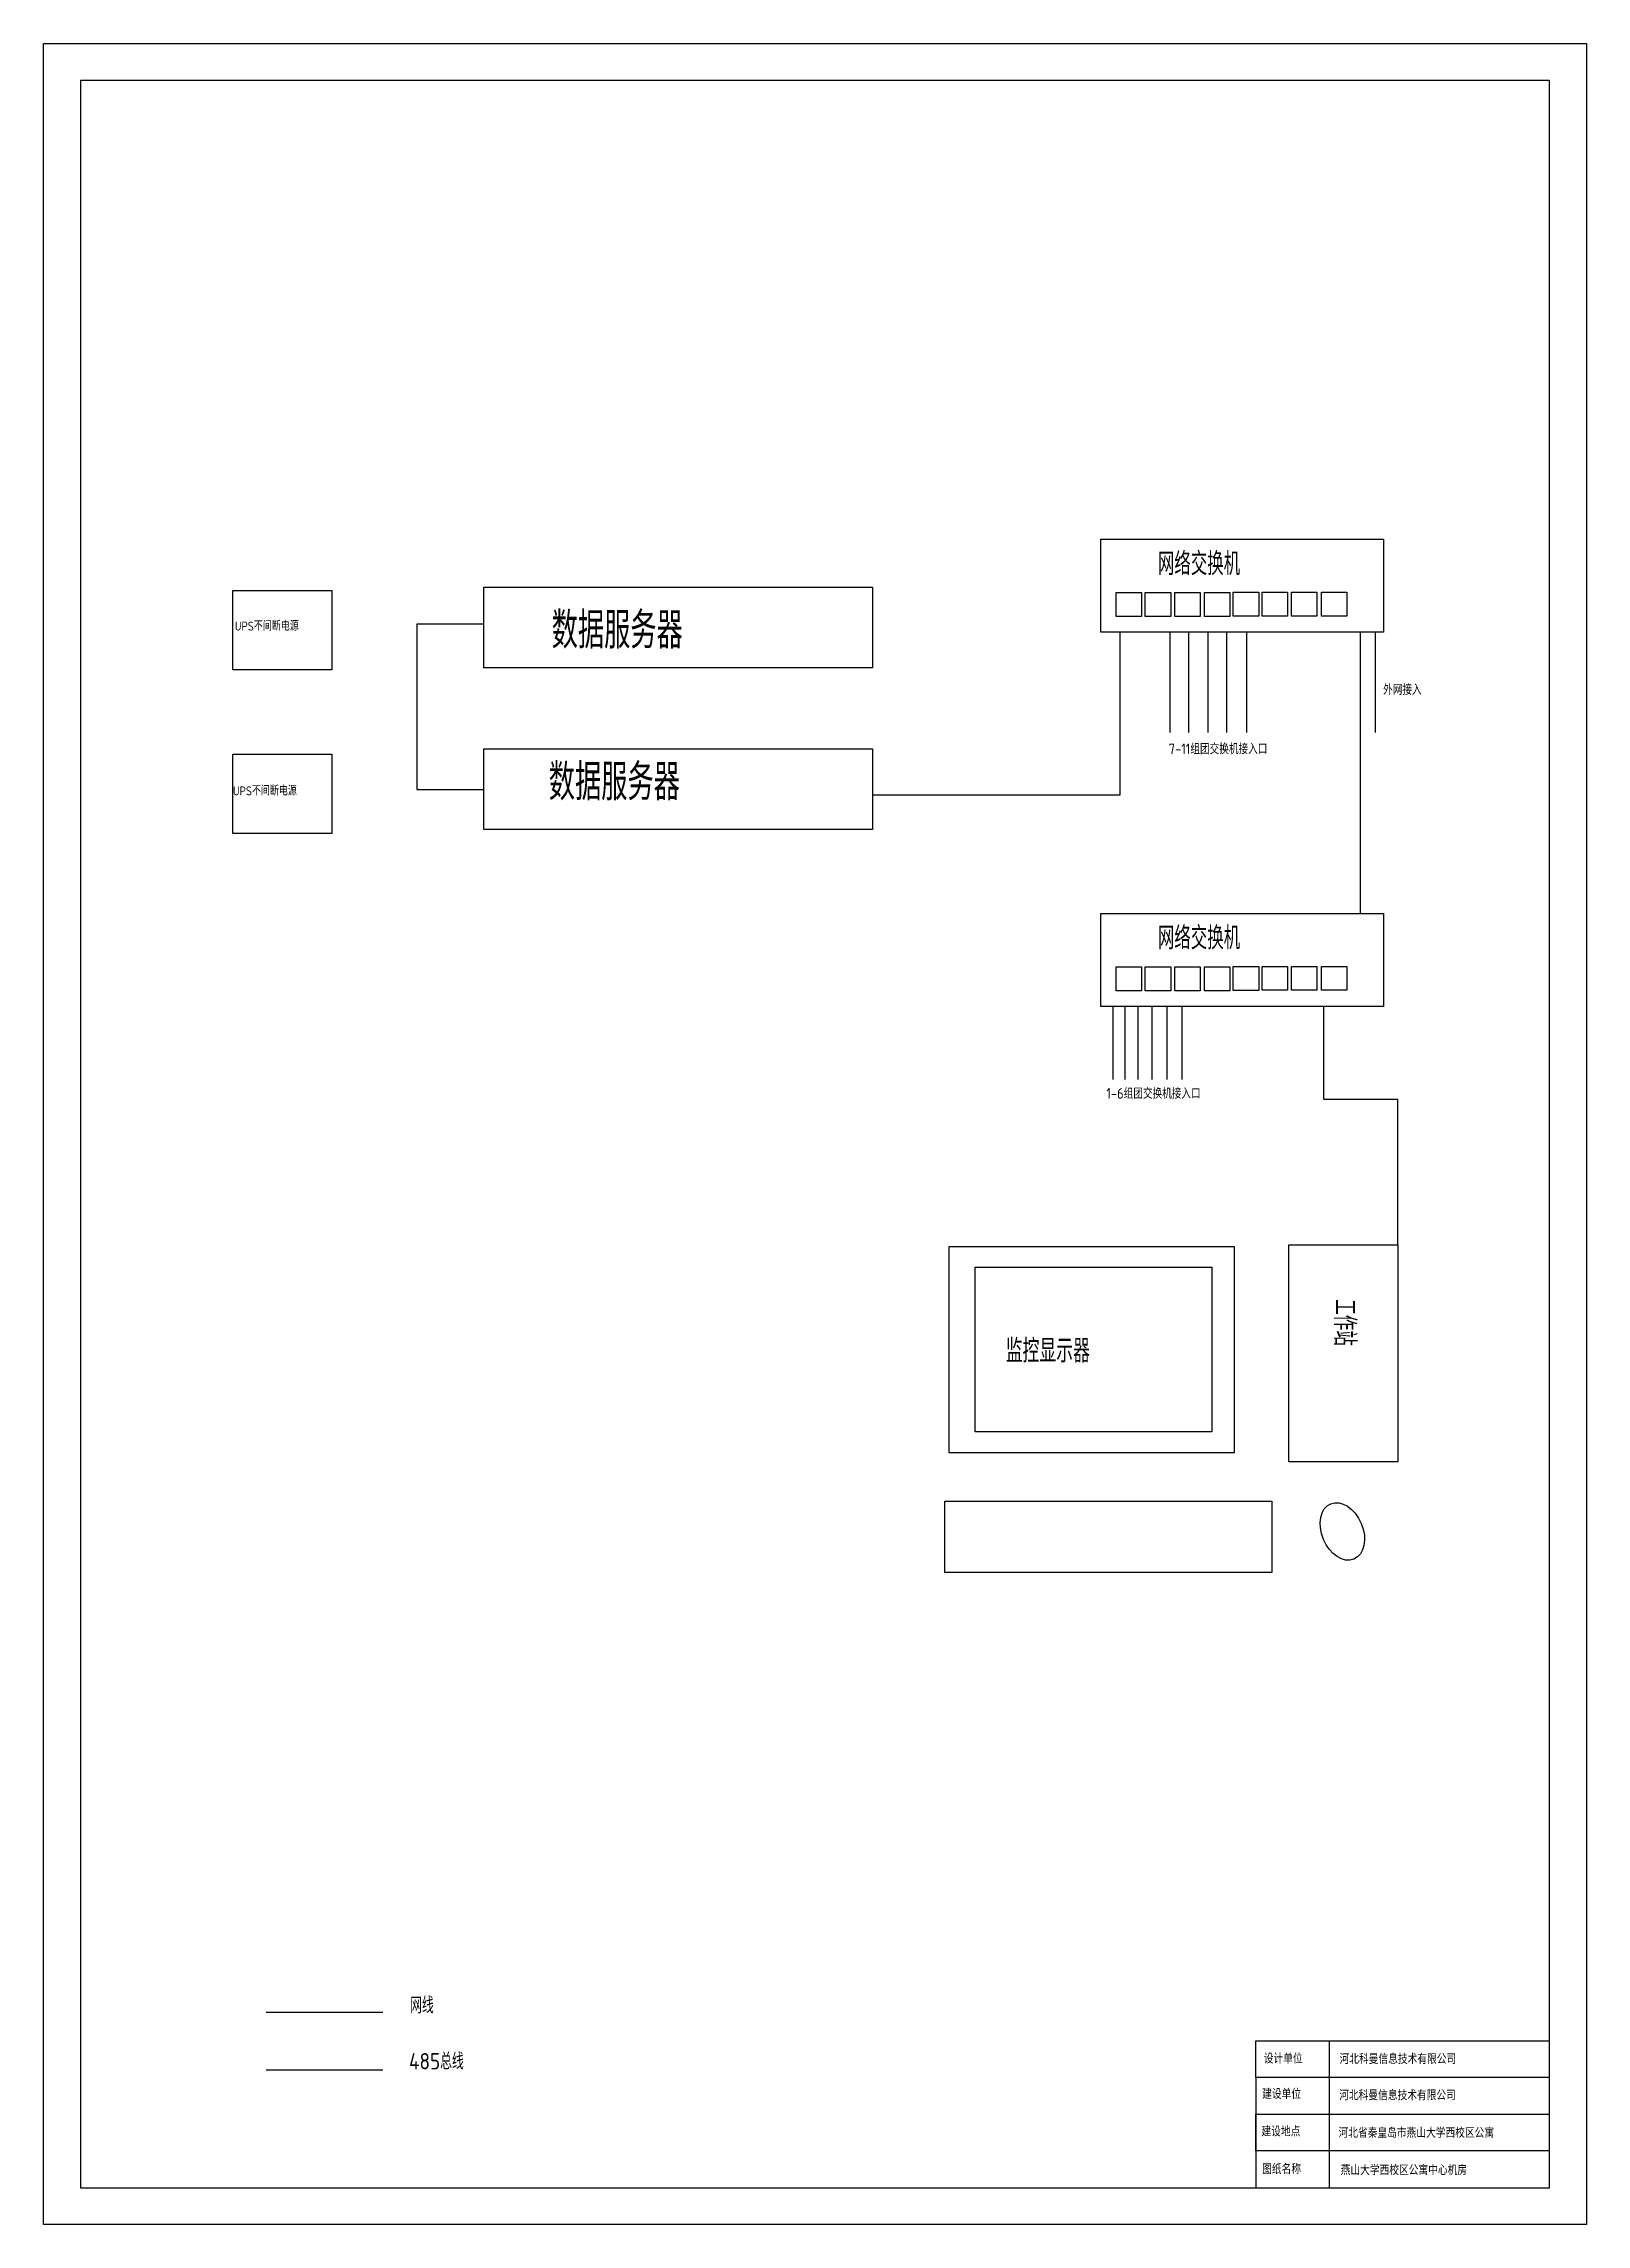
# Model space of a CAD drawing. Header units: millimetres. Extents: x 286 to 1652, y 942 to 1614.
# Drawn here: x 1439.4 to 1649.4, y 941.8 to 1238.8 of the extents above; entities that cross this region are included whole.
import ezdxf

# ---------------------------------------------------------------- set-up
doc = ezdxf.new("R2010")
doc.units = ezdxf.units.MM
doc.layers.add('网线', color=7, linetype='Continuous')
doc.layers.add('设备图', color=7, linetype='Continuous')
doc.styles.add('Annotative', font='gbenor.shx', dxfattribs={"bigfont": 'gbcbig.shx'})
doc.styles.get("Standard").update_dxf_attribs({"font": 'gbenor.shx', "bigfont": 'gbcbig.shx'})

msp = doc.modelspace()

# ---------------------------------------------------------------- texts
for s, height, p in [('设计单位', 1.393, (1605.5, 963.66)), ('河北科曼信息技术有限公司', 1.3934, (1615.82, 963.61)), ('建设单位', 1.393, (1605.29, 958.84)), ('河北科曼信息技术有限公司', 1.3934, (1615.77, 958.67)), ('建设地点', 1.393, (1605.19, 953.74)), ('河北省秦皇岛市燕山大学西校区公寓', 1.3934, (1615.68, 953.55)), ('图纸名称', 1.393, (1605.29, 948.61)), ('燕山大学西校区公寓中心机房', 1.3934, (1615.97, 948.47))]:
    msp.add_text(s, height=height).set_placement(p)
at = {"layer": '网线', "color": 3}
for s, height, p in [('外网接入', 1.455, (1621.75, 1150.06)), ('7-11组团交换机接入口', 1.4555, (1592.56, 1141.99)), ('1-6组团交换机接入口', 1.4555, (1584.07, 1095.06))]:
    msp.add_text(s, height=height, dxfattribs=at).set_placement(p)
at = {"layer": '网线'}
for s, p in [('网线', (1489.31, 970.5)), ('485总线', (1489.16, 962.87))]:
    msp.add_text(s, height=2.224, dxfattribs=at).set_placement(p)
at = {"layer": '设备图', "style": 'Annotative'}
for s, height, p in [('网络交换机', 3.11, (1591.09, 1166.37)), ('数据服务器', 4.958, (1508.57, 1156.38)), ('UPS不间断电源', 1.223, (1465.45, 1158.82)), ('数据服务器', 4.958, (1508.18, 1135.71)), ('UPS不间断电源', 1.223, (1465.19, 1136.38)), ('网络交换机', 3.11, (1591.09, 1115.41)), ('监控显示器', 3.183, (1570.38, 1059.14))]:
    msp.add_text(s, height=height, dxfattribs=at).set_placement(p)
msp.add_text('工作站', height=2.938, rotation=270, dxfattribs=at).set_placement((1615.06, 1067.75))

# ---------------------------------------------------------------- linework, layer by layer
for p, q in [((1439.42, 1238.76), (1649.42, 1238.76)), ((1439.42, 941.76), (1439.42, 1238.76)), ((1649.42, 1238.76), (1649.42, 941.76)), ((1444.42, 1233.76), (1444.42, 946.76)), ((1644.42, 1233.76), (1444.42, 1233.76)), ((1644.42, 946.76), (1644.42, 1233.76)), ((1604.42, 961.76), (1604.42, 966.76)), ((1604.42, 966.76), (1644.42, 966.76)), ((1604.42, 966.76), (1614.42, 966.76)), ((1614.42, 966.76), (1614.42, 946.76)), ((1644.42, 961.76), (1604.42, 961.76)), ((1604.42, 961.76), (1604.42, 946.76)), ((1644.42, 956.76), (1644.42, 961.76)), ((1604.42, 951.76), (1604.42, 956.76)), ((1604.42, 956.76), (1644.42, 956.76)), ((1644.42, 951.76), (1604.42, 951.76)), ((1644.42, 946.76), (1644.42, 951.76)), ((1444.42, 946.76), (1644.42, 946.76)), ((1644.42, 946.76), (1644.42, 946.76)), ((1649.42, 941.76), (1439.42, 941.76))]:
    msp.add_line(p, q)
at = {"layer": '网线', "color": 3}
for p, q in [((1499.36, 1159.68), (1490.21, 1159.68)), ((1490.21, 1159.68), (1490.21, 1137.19)), ((1585.96, 1136.45), (1585.96, 1158.59)), ((1592.71, 1158.59), (1592.71, 1144.94)), ((1595.26, 1158.59), (1595.26, 1144.94)), ((1597.88, 1158.59), (1597.88, 1144.94)), ((1600.43, 1158.59), (1600.43, 1144.94)), ((1603.16, 1158.59), (1603.16, 1144.94)), ((1618.61, 1158.59), (1618.61, 1120.29)), ((1620.65, 1158.59), (1620.65, 1144.94)), ((1490.21, 1137.19), (1499.36, 1137.19)), ((1552.25, 1136.45), (1585.96, 1136.45)), ((1584.94, 1107.62), (1584.94, 1097.68)), ((1586.61, 1107.62), (1586.61, 1097.68)), ((1588.36, 1107.62), (1588.36, 1097.68)), ((1590.25, 1107.62), (1590.25, 1097.68)), ((1592.29, 1107.62), (1592.29, 1097.68)), ((1594.33, 1107.62), (1594.33, 1097.68)), ((1613.67, 1094.94), (1613.67, 1107.62)), ((1623.74, 1094.94), (1613.67, 1094.94)), ((1623.74, 1075.17), (1623.74, 1094.94)), ((1469.72, 970.68), (1485.61, 970.68))]:
    msp.add_line(p, q, dxfattribs=at)
at = {"layer": '网线', "color": 5}
msp.add_line((1469.72, 962.79), (1485.6, 962.79), dxfattribs=at)
at = {"layer": '设备图'}
for points in [[(1583.31, 1171.26), (1621.81, 1171.26), (1621.81, 1158.59), (1583.31, 1158.59)], [(1465.19, 1164.28), (1478.63, 1164.28), (1478.63, 1153.47), (1465.19, 1153.47)], [(1499.36, 1164.72), (1552.25, 1164.72), (1552.25, 1153.73), (1499.36, 1153.73)], [(1585.39, 1163.99), (1588.85, 1163.99), (1588.85, 1160.72), (1585.39, 1160.72)], [(1589.38, 1163.99), (1592.84, 1163.99), (1592.84, 1160.72), (1589.38, 1160.72)], [(1593.41, 1163.99), (1596.86, 1163.99), (1596.86, 1160.72), (1593.41, 1160.72)], [(1597.42, 1163.99), (1600.87, 1163.99), (1600.87, 1160.72), (1597.42, 1160.72)], [(1601.35, 1164.04), (1604.81, 1164.04), (1604.81, 1160.77), (1601.35, 1160.77)], [(1605.28, 1164.06), (1608.74, 1164.06), (1608.74, 1160.8), (1605.28, 1160.8)], [(1609.3, 1164.06), (1612.75, 1164.06), (1612.75, 1160.8), (1609.3, 1160.8)], [(1613.38, 1164.06), (1616.83, 1164.06), (1616.83, 1160.8), (1613.38, 1160.8)], [(1465.19, 1142), (1478.63, 1142), (1478.63, 1131.18), (1465.19, 1131.18)], [(1499.36, 1142.73), (1552.25, 1142.73), (1552.25, 1131.74), (1499.36, 1131.74)], [(1583.31, 1120.29), (1621.81, 1120.29), (1621.81, 1107.62), (1583.31, 1107.62)], [(1585.39, 1113.02), (1588.85, 1113.02), (1588.85, 1109.76), (1585.39, 1109.76)], [(1589.38, 1113.02), (1592.84, 1113.02), (1592.84, 1109.76), (1589.38, 1109.76)], [(1593.41, 1113.02), (1596.86, 1113.02), (1596.86, 1109.76), (1593.41, 1109.76)], [(1597.42, 1113.02), (1600.87, 1113.02), (1600.87, 1109.76), (1597.42, 1109.76)], [(1601.35, 1113.07), (1604.81, 1113.07), (1604.81, 1109.8), (1601.35, 1109.8)], [(1605.28, 1113.09), (1608.74, 1113.09), (1608.74, 1109.83), (1605.28, 1109.83)], [(1609.3, 1113.09), (1612.75, 1113.09), (1612.75, 1109.83), (1609.3, 1109.83)], [(1613.38, 1113.09), (1616.83, 1113.09), (1616.83, 1109.83), (1613.38, 1109.83)], [(1608.9, 1075.17), (1623.74, 1075.17), (1623.74, 1045.63), (1608.9, 1045.63)], [(1562.69, 1074.94), (1601.49, 1074.94), (1601.49, 1046.83), (1562.69, 1046.83)], [(1562.69, 1074.94), (1601.49, 1074.94), (1601.49, 1046.83), (1562.69, 1046.83)], [(1566.21, 1072.15), (1598.44, 1072.15), (1598.44, 1049.72), (1566.21, 1049.72)], [(1566.21, 1072.15), (1598.44, 1072.15), (1598.44, 1049.72), (1566.21, 1049.72)], [(1562.09, 1040.28), (1606.59, 1040.28), (1606.59, 1030.55), (1562.09, 1030.55)]]:
    msp.add_lwpolyline(points, close=True, dxfattribs=at)
msp.add_ellipse((1616.2, 1036.14), major_axis=(1.58, -3.77), ratio=0.684846, dxfattribs=at)

msp.set_redraw_order([(e.dxf.handle, doc.entitydb.next_handle()) for e in msp.query("TEXT MTEXT ATTDEF DIMENSION ARC_DIMENSION")])  # texts and dimensions are drawn at this point

doc.saveas('drawing.dxf')
